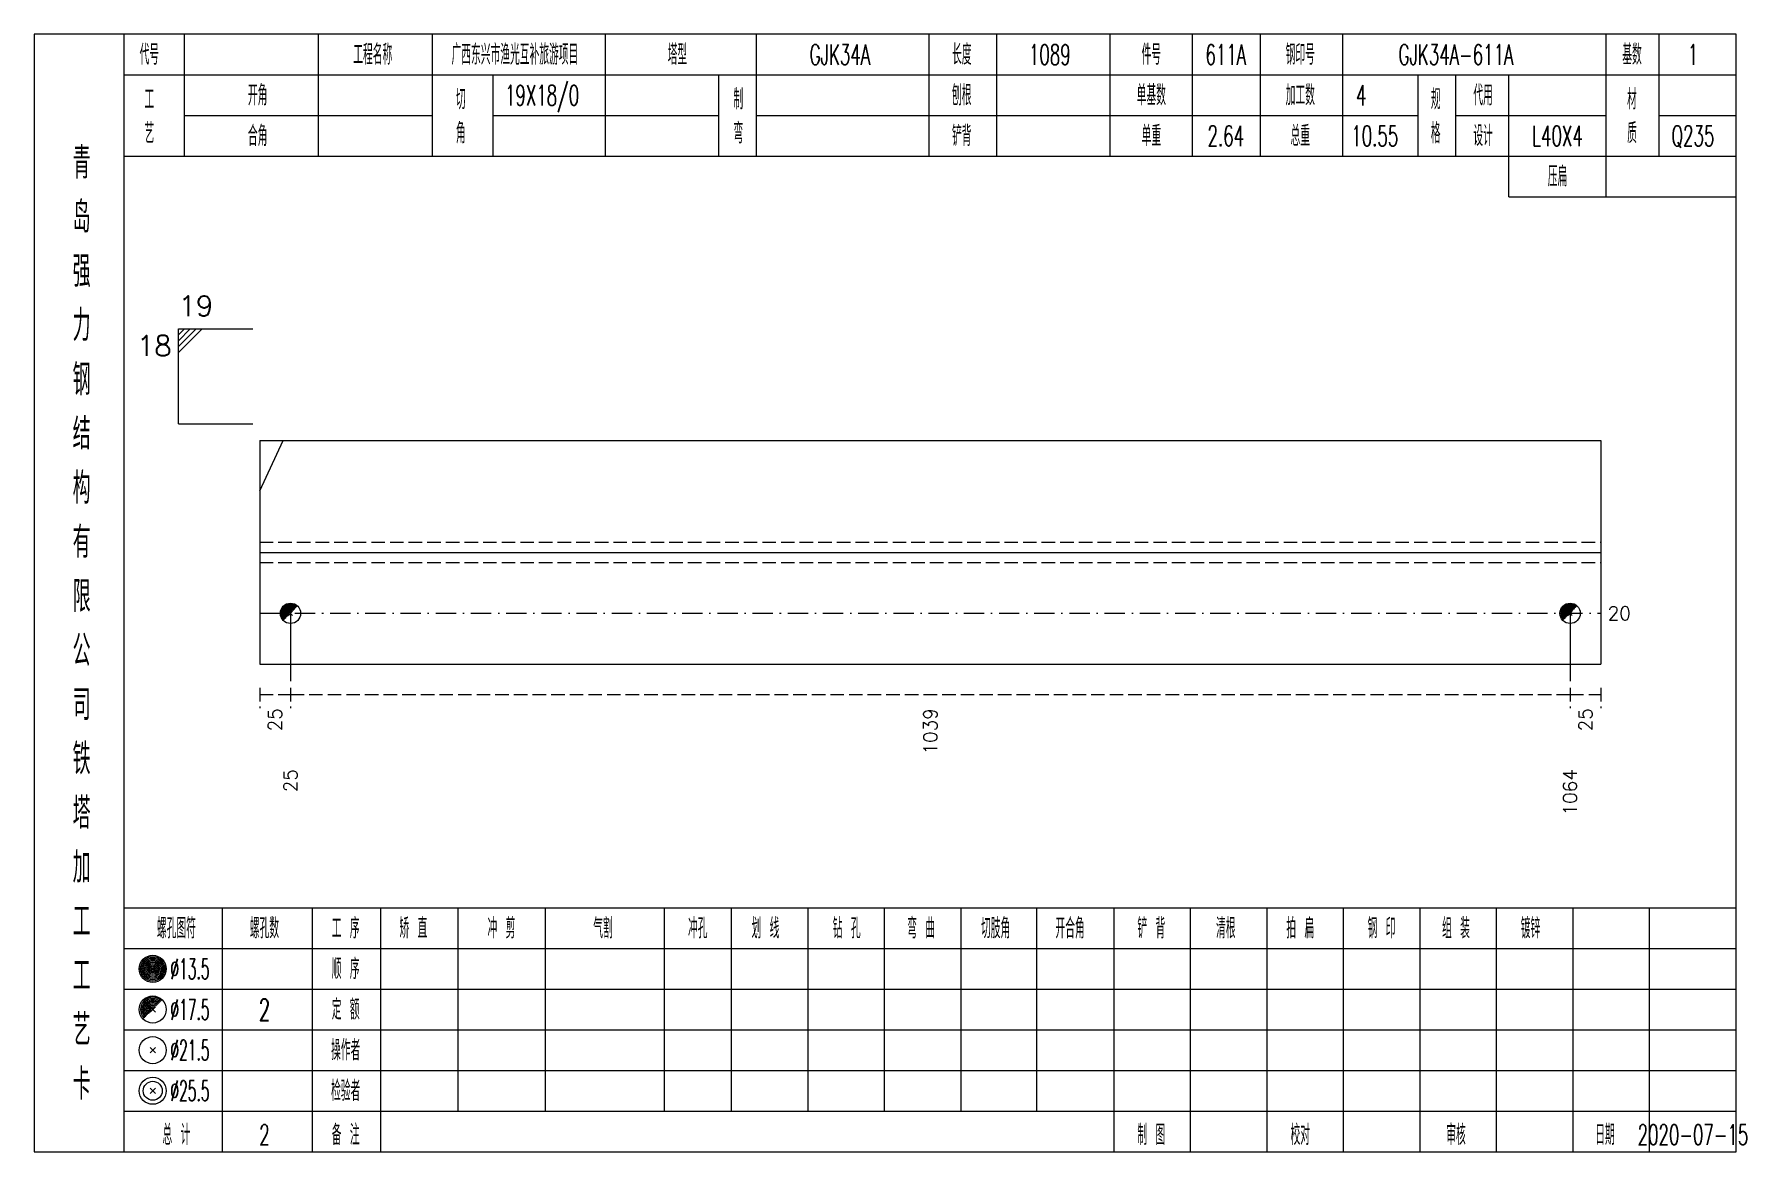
# Model space of a CAD drawing. Extents: x 0 to 2606, y -377 to 6479.
# Drawn here: x 261.4 to 514.3, y 3675 to 3840 of the extents above; entities that cross this region are included whole.
import ezdxf
from ezdxf.enums import TextEntityAlignment as Align

# ---------------------------------------------------------------- set-up
doc = ezdxf.new("R2010")
doc.units = 0
doc.header["$MEASUREMENT"] = 0
doc.linetypes.add('一点画线', pattern=[5.2, 3, -1, 0.2, -1])
doc.linetypes.add('虚线', pattern=[2.75, 2, -0.75])
doc.layers.get('0').update_dxf_attribs({"linetype": 'CONTINUOUS', "lineweight": 25})
doc.layers.add('1', color=7, linetype='CONTINUOUS', lineweight=25)
doc.layers.add('4', color=7, linetype='CONTINUOUS', lineweight=25)
doc.styles.get("Standard").update_dxf_attribs({"font": 'simplex.shx', "width": 0.7, "height": 3, "bigfont": 'gbhzfs.shx'})

msp = doc.modelspace()

# ---------------------------------------------------------------- texts
at = {"color": 7, "linetype": 'Continuous', "lineweight": 13}
msp.add_text('19', height=3, dxfattribs=at).set_placement((282.7, 3797.5), align=Align.BOTTOM_LEFT)
msp.add_text('18', height=3, dxfattribs=at).set_placement((281.7, 3795.5), align=Align.TOP_RIGHT)
msp.add_text('20', height=2, dxfattribs=at).set_placement((493.8, 3754.5), align=Align.MIDDLE_LEFT)
at = {"color": 8, "linetype": 'Continuous', "lineweight": 9}
for s, p in [('25', (296.97, 3740.5)), ('1039', (393.75, 3740.5)), ('25', (490.53, 3740.5))]:
    msp.add_text(s, height=2, rotation=90, dxfattribs=at).set_placement(p, align=Align.MIDDLE_RIGHT)
at = {"layer": '1', "color": 7, "linetype": 'Continuous', "lineweight": 13}
for s, p in [('25', (299.25, 3731.5)), ('1064', (488.25, 3731.5))]:
    msp.add_text(s, height=2, rotation=90, dxfattribs=at).set_placement(p, align=Align.MIDDLE_RIGHT)
at = {"layer": '4', "color": 1, "linetype": 'Continuous', "lineweight": 13}
for s, height, width, p in [('代号', 3, 0.6, (278.4, 3837)), ('工程名称', 3, 0.6, (311.4, 3837)), ('广西东兴市渔光互补旅游项目', 3, 0.6, (332.4, 3837)), ('塔型', 3, 0.6, (356.4, 3837)), ('GJK34A', 3, 0.6, (380.4, 3837)), ('长度', 3, 0.6, (398.4, 3837)), ('1089', 3, 0.6, (411.4, 3837)), ('件号', 3, 0.6, (426.4, 3837)), ('611A', 3, 0.6, (437.4, 3837)), ('钢印号', 3, 0.6, (448.4, 3837)), ('GJK34A-611A', 3, 0.6, (471.4, 3837)), ('基数', 3, 0.6, (497.4, 3837)), ('1', 3, 0.6, (506.4, 3837)), ('开角', 3, 0.6, (294.4, 3831)), ('19X18/0', 3, 0.6, (336.4, 3831)), ('制', 3, 0.6, (365.4, 3830.4)), ('刨根', 3, 0.6, (398.4, 3831)), ('单基数', 3, 0.6, (426.4, 3831)), ('加工数', 3, 0.6, (448.4, 3831)), ('4', 3, 0.6, (457.4, 3831)), ('规', 3, 0.6, (468.4, 3830.4)), ('代用', 3, 0.6, (475.4, 3831)), ('材', 3, 0.6, (497.4, 3830.4)), ('工', 3, 0.6, (278.4, 3830.4)), ('切', 3, 0.6, (324.4, 3830.4)), ('艺', 3, 0.6, (278.4, 3825.4)), ('角', 3, 0.6, (324.4, 3825.4)), ('弯', 3, 0.6, (365.4, 3825.4)), ('格', 3, 0.6, (468.4, 3825.4)), ('质', 3, 0.6, (497.4, 3825.4)), ('合角', 3, 0.6, (294.4, 3825)), ('铲背', 3, 0.6, (398.4, 3825)), ('单重', 3, 0.6, (426.4, 3825)), ('2.64', 3, 0.6, (437.4, 3825)), ('总重', 3, 0.6, (448.4, 3825)), ('10.55', 3, 0.6, (459.4, 3825)), ('设计', 3, 0.6, (475.4, 3825)), ('L40X4', 3, 0.6, (486.4, 3825)), ('Q235', 3, 0.6, (506.4, 3825)), ('青', 4.6, 0.8, (268.4, 3821)), ('压扁', 3, 0.6, (486.4, 3819)), ('岛', 4.6, 0.8, (268.4, 3813)), ('强', 4.6, 0.8, (268.4, 3805)), ('力', 4.6, 0.8, (268.4, 3797)), ('钢', 4.6, 0.8, (268.4, 3789)), ('结', 4.6, 0.8, (268.4, 3781)), ('构', 4.6, 0.8, (268.4, 3773)), ('有', 4.6, 0.8, (268.4, 3765)), ('限', 4.6, 0.8, (268.4, 3757)), ('公', 4.6, 0.8, (268.4, 3749)), ('司', 4.6, 0.8, (268.4, 3741)), ('铁', 4.6, 0.8, (268.4, 3733)), ('塔', 4.6, 0.8, (268.4, 3725)), ('加', 4.6, 0.8, (268.4, 3717)), ('工', 4.6, 0.8, (268.4, 3709)), ('螺孔图符', 3, 0.6, (282.4, 3708)), ('螺孔数', 3, 0.6, (295.4, 3708)), ('工 序', 3, 0.6, (307.4, 3708)), ('矫 直', 3, 0.6, (317.4, 3708)), ('冲 剪', 3, 0.6, (330.4, 3708)), ('气割', 3, 0.6, (345.4, 3708)), ('冲孔', 3, 0.6, (359.4, 3708)), ('划 线', 3, 0.6, (369.4, 3708)), ('钻 孔', 3, 0.6, (381.4, 3708)), ('弯 曲', 3, 0.6, (392.4, 3708)), ('切肢角', 3, 0.6, (403.4, 3708)), ('开合角', 3, 0.6, (414.4, 3708)), ('铲 背', 3, 0.6, (426.4, 3708)), ('清根', 3, 0.6, (437.4, 3708)), ('拍 扁', 3, 0.6, (448.4, 3708)), ('钢 印', 3, 0.6, (460.4, 3708)), ('组 装', 3, 0.6, (471.4, 3708)), ('镀锌', 3, 0.6, (482.4, 3708)), ('工', 4.6, 0.8, (268.4, 3701)), ('%%C13.5', 3, 0.5, (284.4, 3702)), ('顺 序', 3, 0.6, (307.4, 3702)), ('艺', 4.6, 0.8, (268.4, 3693)), ('%%C17.5', 3, 0.5, (284.4, 3696)), ('2', 3.2, 0.6, (295.4, 3696)), ('定 额', 3, 0.6, (307.4, 3696)), ('%%C21.5', 3, 0.5, (284.4, 3690)), ('操作者', 3, 0.6, (307.4, 3690)), ('卡', 4.6, 0.8, (268.4, 3685)), ('%%C25.5', 3, 0.5, (284.4, 3684)), ('检验者', 3, 0.6, (307.4, 3684)), ('总 计', 3, 0.6, (282.4, 3677.5)), ('2', 3, 0.6, (295.4, 3677.5)), ('备 注', 3, 0.6, (307.4, 3677.5)), ('制 图', 3, 0.6, (426.4, 3677.5)), ('校对', 3, 0.6, (448.4, 3677.5)), ('审核', 3, 0.6, (471.4, 3677.5)), ('日期', 3, 0.6, (493.4, 3677.5)), ('2020-07-15', 3, 0.6, (506.4, 3677.5))]:
    msp.add_text(s, height=height, dxfattribs=dict(at, width=width)).set_placement(p, align=Align.MIDDLE_CENTER)

# ---------------------------------------------------------------- linework, layer by layer
at = {"color": 7, "linetype": 'Continuous', "lineweight": 13}
for p, q in [((282.7, 3796.5), (293.7, 3796.5)), ((282.7, 3782.5), (282.7, 3796.5)), ((283.57, 3796.5), (282.7, 3795.62)), ((284.45, 3796.5), (282.7, 3794.75)), ((285.32, 3796.5), (282.7, 3793.88)), ((286.2, 3796.5), (282.7, 3793)), ((282.7, 3782.5), (293.7, 3782.5)), ((294.7, 3772.57), (298.16, 3780)), ((299.25, 3754.5), (299.25, 3744.5)), ((488.25, 3754.5), (488.25, 3744.5))]:
    msp.add_line(p, q, dxfattribs=at)
at = {"color": 7, "linetype": 'Continuous', "lineweight": 18}
for p, q in [((294.7, 3780), (294.7, 3747)), ((294.7, 3780), (492.8, 3780)), ((492.8, 3780), (492.8, 3747)), ((294.7, 3763.5), (492.8, 3763.5))]:
    msp.add_line(p, q, dxfattribs=at)
at = {"color": 1, "linetype": '虚线', "lineweight": 18}
for p, q in [((294.7, 3765), (492.8, 3765)), ((294.7, 3762), (492.8, 3762))]:
    msp.add_line(p, q, dxfattribs=at)
at = {"color": 3, "linetype": '一点画线', "lineweight": 13}
msp.add_line((294.7, 3754.5), (492.8, 3754.5), dxfattribs=at)
at = {"color": 8, "linetype": '虚线', "lineweight": 9}
for p, q in [((294.7, 3743.5), (294.7, 3740.5)), ((294.7, 3742.5), (299.25, 3742.5)), ((299.25, 3743.5), (299.25, 3740.5)), ((299.25, 3743.5), (299.25, 3740.5)), ((299.25, 3742.5), (488.25, 3742.5)), ((488.25, 3743.5), (488.25, 3740.5)), ((488.25, 3743.5), (488.25, 3740.5)), ((488.25, 3742.5), (492.8, 3742.5)), ((492.8, 3743.5), (492.8, 3740.5))]:
    msp.add_line(p, q, dxfattribs=at)
at = {"layer": '1', "color": 7, "linetype": 'Continuous', "lineweight": 0}
for p, q in [((298.95, 3754.2), (299.55, 3754.8)), ((298.95, 3754.8), (299.55, 3754.2)), ((487.95, 3754.2), (488.55, 3754.8)), ((487.95, 3754.8), (488.55, 3754.2))]:
    msp.add_line(p, q, dxfattribs=at)
at = {"layer": '1', "color": 7, "linetype": 'Continuous', "lineweight": 18}
msp.add_line((294.7, 3747), (492.8, 3747), dxfattribs=at)
at = {"layer": '1', "color": 7, "linetype": 'Continuous', "lineweight": 13}
for centre in [(299.25, 3754.5), (488.25, 3754.5)]:
    msp.add_circle(centre, 1.5, dxfattribs=at)
for centre, radius in [((299.25, 3754.5), 1.35), ((299.25, 3754.5), 1.2), ((299.25, 3754.5), 1.05), ((299.25, 3754.5), 0.9), ((299.25, 3754.5), 0.75), ((299.25, 3754.5), 0.6), ((299.25, 3754.5), 0.45), ((299.25, 3754.5), 0.3), ((299.25, 3754.5), 0.15), ((488.25, 3754.5), 1.35), ((488.25, 3754.5), 1.2), ((488.25, 3754.5), 1.05), ((488.25, 3754.5), 0.9), ((488.25, 3754.5), 0.75), ((488.25, 3754.5), 0.6), ((488.25, 3754.5), 0.45), ((488.25, 3754.5), 0.3), ((488.25, 3754.5), 0.15)]:
    msp.add_arc(centre, radius, 45, 225, dxfattribs=at)
at = {"layer": '4', "color": 1, "linetype": 'Continuous', "lineweight": 18}
for p, q in [((274.7, 3675), (274.7, 3840)), ((283.6, 3822), (283.6, 3840)), ((303.4, 3822), (303.4, 3840)), ((320.2, 3822), (320.2, 3840)), ((345.8, 3822), (345.8, 3840)), ((368.1, 3822), (368.1, 3840)), ((393.6, 3822), (393.6, 3840)), ((403.6, 3822), (403.6, 3840)), ((420.3, 3822), (420.3, 3840)), ((432.5, 3822), (432.5, 3840)), ((442.5, 3822), (442.5, 3840)), ((454.7, 3822), (454.7, 3840)), ((493.6, 3816), (493.6, 3840)), ((501.4, 3822), (501.4, 3840)), ((274.7, 3834), (512.8, 3834)), ((329.2, 3822), (329.2, 3834)), ((362.5, 3822), (362.5, 3834)), ((465.8, 3822), (465.8, 3834)), ((471.4, 3822), (471.4, 3834)), ((479.2, 3816), (479.2, 3834)), ((283.6, 3828), (320.2, 3828)), ((329.2, 3828), (362.5, 3828)), ((368.1, 3828), (465.8, 3828)), ((471.4, 3828), (493.6, 3828)), ((501.4, 3828), (512.8, 3828)), ((274.7, 3822), (512.8, 3822)), ((479.2, 3816), (512.8, 3816)), ((274.7, 3711), (512.8, 3711)), ((289.2, 3675), (289.2, 3711)), ((302.5, 3675), (302.5, 3711)), ((312.6, 3675), (312.6, 3711)), ((324, 3681), (324, 3711)), ((336.9, 3681), (336.9, 3711)), ((354.5, 3681), (354.5, 3711)), ((364.4, 3681), (364.4, 3711)), ((375.7, 3681), (375.7, 3711)), ((387, 3681), (387, 3711)), ((398.3, 3681), (398.3, 3711)), ((409.5, 3681), (409.5, 3711)), ((420.9, 3681), (420.9, 3711)), ((432.2, 3681), (432.2, 3711)), ((443.5, 3681), (443.5, 3711)), ((454.8, 3681), (454.8, 3711)), ((466.1, 3681), (466.1, 3711)), ((477.4, 3681), (477.4, 3711)), ((488.7, 3681), (488.7, 3711)), ((500, 3681), (500, 3711)), ((274.7, 3705), (512.8, 3705)), ((274.7, 3699), (512.8, 3699)), ((274.7, 3693), (512.8, 3693)), ((274.7, 3687), (512.8, 3687)), ((274.7, 3681), (512.8, 3681)), ((420.9, 3675), (420.9, 3681)), ((432.2, 3675), (432.2, 3681)), ((443.5, 3675), (443.5, 3681)), ((454.8, 3675), (454.8, 3681)), ((466.1, 3675), (466.1, 3681)), ((477.4, 3675), (477.4, 3681)), ((488.7, 3675), (488.7, 3681)), ((500, 3675), (500, 3681))]:
    msp.add_line(p, q, dxfattribs=at)
at = {"layer": '4', "color": 7, "linetype": 'Continuous', "lineweight": 13}
for p, q in [((278.7, 3701.8), (279.1, 3702.2)), ((279.1, 3701.8), (278.7, 3702.2)), ((278.5, 3689.6), (279.3, 3690.4)), ((279.3, 3689.6), (278.5, 3690.4)), ((278.5, 3683.6), (279.3, 3684.4)), ((279.3, 3683.6), (278.5, 3684.4))]:
    msp.add_line(p, q, dxfattribs=at)
at = {"layer": '4', "color": 7, "linetype": 'Continuous', "lineweight": 0}
for p, q in [((278.5, 3695.6), (279.3, 3696.4)), ((278.5, 3696.4), (279.3, 3695.6))]:
    msp.add_line(p, q, dxfattribs=at)
at = {"layer": '4', "color": 1, "linetype": 'Continuous', "lineweight": 18}
msp.add_lwpolyline([(261.4, 3840), (261.4, 3675), (512.8, 3675), (512.8, 3840)], close=True, dxfattribs=at)
at = {"layer": '4', "color": 7, "linetype": 'Continuous', "lineweight": 13}
for centre, radius in [((278.9, 3702), 2), ((278.9, 3702), 1.8), ((278.9, 3702), 1.6), ((278.9, 3702), 1.4), ((278.9, 3702), 1.2), ((278.9, 3702), 1), ((278.9, 3702), 0.8), ((278.9, 3702), 0.6), ((278.9, 3702), 0.4), ((278.9, 3702), 0.2), ((278.9, 3696), 2), ((278.9, 3690), 2), ((278.9, 3684), 2), ((278.9, 3684), 1.4)]:
    msp.add_circle(centre, radius, dxfattribs=at)
for radius in [1.8, 1.6, 1.4, 1.2, 1, 0.8, 0.6, 0.4, 0.2]:
    msp.add_arc((278.9, 3696), radius, 45, 225, dxfattribs=at)

msp.set_redraw_order([(e.dxf.handle, doc.entitydb.next_handle()) for e in msp.query("TEXT MTEXT ATTDEF DIMENSION ARC_DIMENSION")])  # texts and dimensions are drawn at this point

doc.saveas('drawing.dxf')
